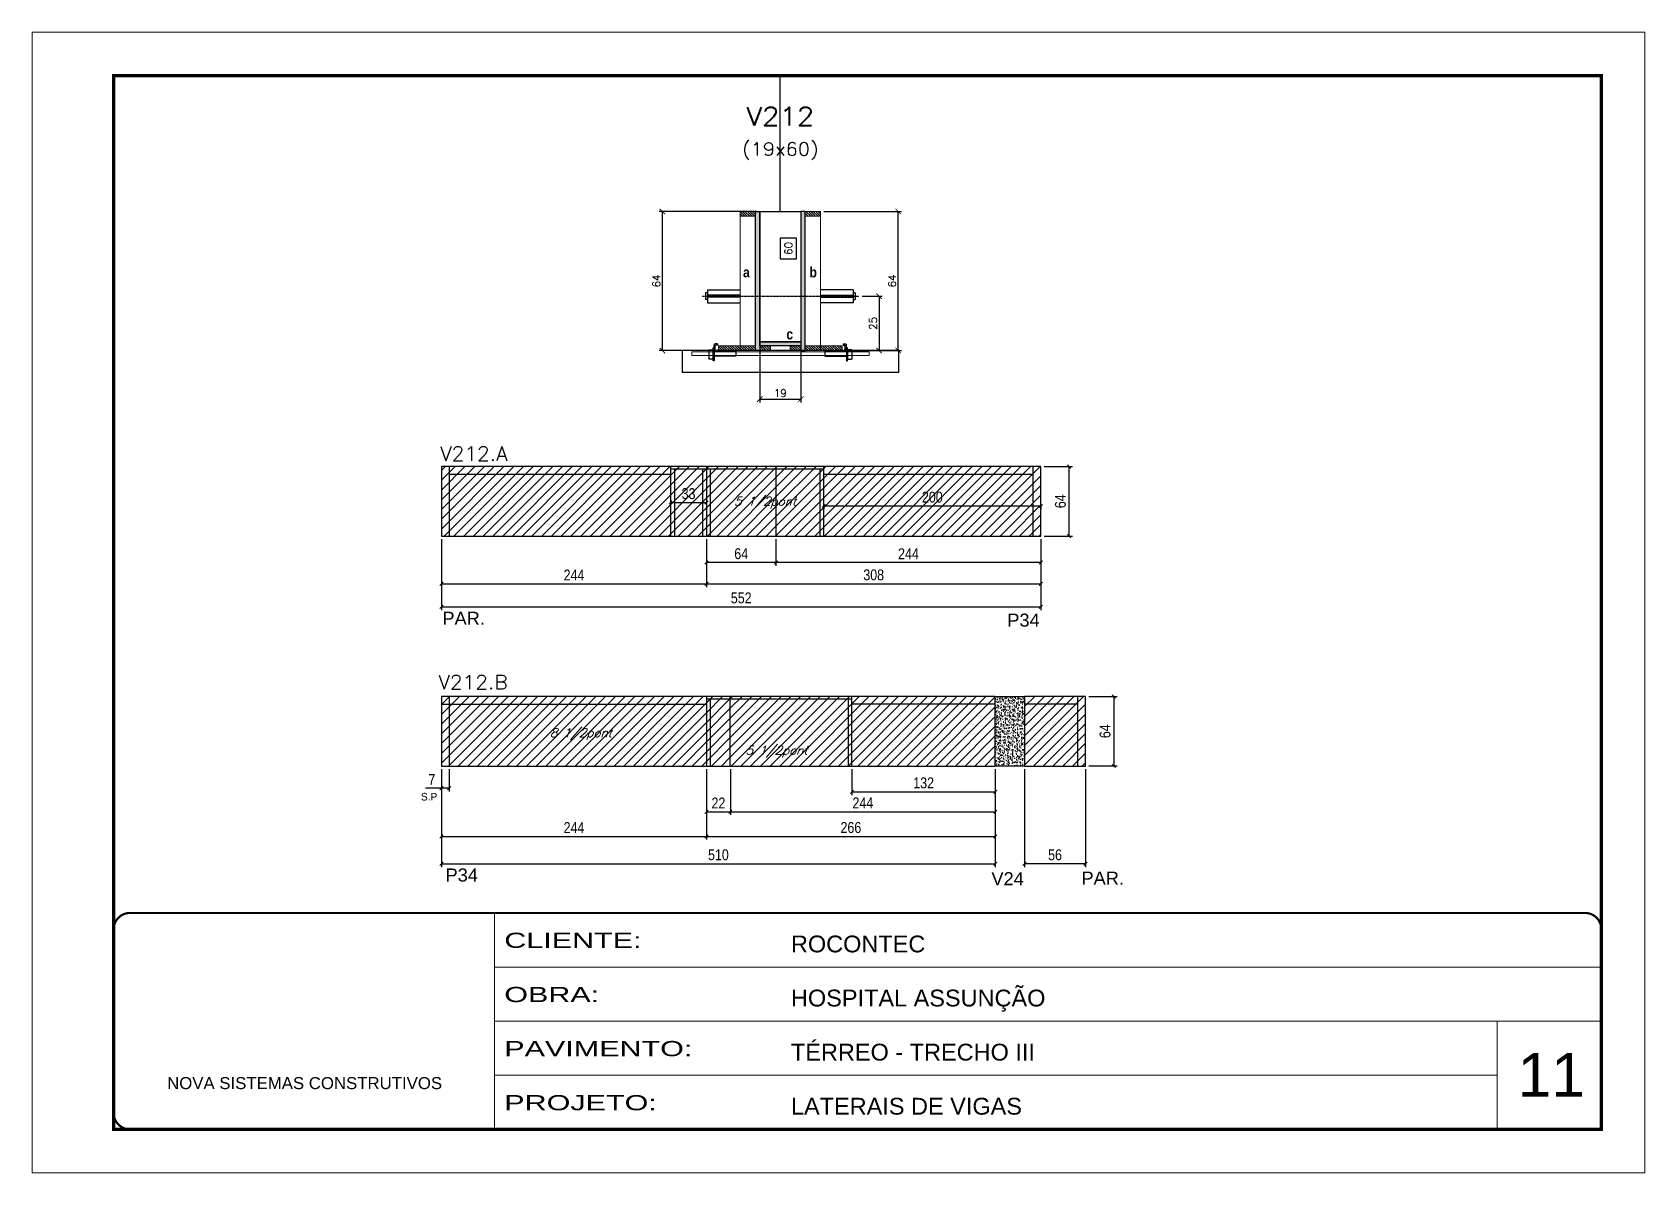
# Model space of a CAD drawing. Extents: x 137137 to 143418, y 10464 to 34486.
# Drawn here: x 140321 to 141806, y 31139 to 32189 of the extents above; entities that cross this region are included whole.
import ezdxf
from ezdxf.enums import TextEntityAlignment as Align

# ---------------------------------------------------------------- set-up
doc = ezdxf.new("R2010")
doc.units = 0
for name, pattern in [('CONTINUO', [0]), ('DASHED', [0.75, 0.5, -0.25]), ('HIDDEN', [0.375, 0.25, -0.125])]:
    doc.linetypes.add(name, pattern=pattern)
for name, color, linetype in [('5', 5, 'Continuous'), ('barrote', 251, 'Continuous'), ('COTA', 241, 'Continuous'), ('Cota Seção (2x)', 4, 'Continuous'), ('detalhes', 4, 'Continuous'), ('Painéis', 200, 'Continuous'), ('presilha', 1, 'Continuous'), ('SARR_2.2x7', 40, 'Continuous'), ('SARR_3.5x7', 81, 'Continuous'), ('TENSOR', 3, 'Continuous'), ('texto', 7, 'Continuous'), ('Texto de Titulo', 7, 'Continuous'), ('Texto Qtd Sarr', 242, 'Continuous')]:
    doc.layers.add(name, color=color, linetype=linetype)
for name, color, linetype, lineweight in [('CARIMBO', 255, 'Continuous', 9), ('CONCRETO', 251, 'Continuous', 25), ('Folhas', 255, 'Continuous', 9), ('Hachura', 251, 'Continuous', 9), ('Madeira', 126, 'Continuous', 18), ('SARRAFO DE PRESSAO', 251, 'DASHED', 9), ('SCO-___-LAJ', 2, 'Continuous', 0), ('Texto Seção', 7, 'Continuous', 15)]:
    doc.layers.add(name, color=color, linetype=linetype, lineweight=lineweight)
doc.styles.add('ARIAL', font='arial.ttf')
doc.styles.add('COTA TECNICA', font='techl___.ttf', dxfattribs={"height": 10})
doc.styles.add('REGUA-120', font='ROMANS.shx', dxfattribs={"height": 15})
doc.styles.add('Romans', font='romans.shx')
doc.styles.add('ROMAS860', font='ROMAS860.SHX')
doc.styles.get("Standard").update_dxf_attribs({"font": 'arial.ttf'})
doc.styles.add('TECNICA', font='techb___.ttf', dxfattribs={"height": 10})
doc.styles.add('Tecnologia', font='')
doc.styles.get('Tecnologia').set_extended_font_data('Forgotten Futurist')
doc.dimstyles.new('Cota Seção (2x)', dxfattribs={"dimtxt": 7, "dimasz": 5, "dimexe": 3, "dimexo": 3, "dimgap": 2, "dimtad": 3, "dimdec": 1, "dimlfac": 0.5, "dimzin": 12, "dimdsep": 46, "dimtxsty": 'Romans', "dimblk": 'ARCHTICK', "dimcen": 0, "dimclrd": 4, "dimclre": 4, "dimclrt": 1, "dimadec": 1, "dimazin": 3, "dimtfac": 1, "dimtdec": 1, "dimtmove": 0, "dimatfit": 3, "dimldrblk": 'OBLIQUE', "dimfxl": 1, "dimtolj": 1, "dimtzin": 12, "dimarcsym": 0})
doc.dimstyles.new('Cota Seção interna', dxfattribs={"dimtxt": 7, "dimasz": 6, "dimexe": 0.18, "dimexo": 2, "dimgap": -4, "dimtad": 3, "dimdec": 1, "dimlfac": 0.5, "dimzin": 12, "dimdsep": 46, "dimtxsty": 'Romans', "dimblk": 'ARCHTICK', "dimcen": 0.09, "dimse1": 1, "dimse2": 1, "dimsd1": 1, "dimsd2": 1, "dimclrd": 180, "dimclre": 5, "dimclrt": 1, "dimadec": 0, "dimazin": 3, "dimtfac": 1, "dimtdec": 1, "dimtofl": 0, "dimtmove": 0, "dimatfit": 3, "dimldrblk": 'ARCHTICK', "dimfxl": 1, "dimtolj": 1, "dimtzin": 0, "dimarcsym": 0})
doc.dimstyles.new('PAINEL', dxfattribs={"dimtxt": 10, "dimasz": 3, "dimexe": 3, "dimexo": 3, "dimgap": 3, "dimtad": 1, "dimdec": 1, "dimzin": 12, "dimdsep": 46, "dimtxsty": 'COTA TECNICA', "dimblk1": 'OBLIQUE', "dimblk2": 'OBLIQUE', "dimsah": 1, "dimcen": 0.9, "dimclrd": 4, "dimclre": 4, "dimclrt": 240, "dimadec": 1, "dimazin": 3, "dimtfac": 1, "dimtdec": 1, "dimtmove": 0, "dimatfit": 3, "dimfxl": 1, "dimtolj": 1, "dimtzin": 12, "dimarcsym": 0})
pattern_1 = [(315, (163947.3353, 23665.9822), (1.12253202, 1.12253202), [])]
pattern_2 = [(315, (163947.3353, 23592.3822), (1.12253202, 1.12253202), [])]

msp = doc.modelspace()

# ---------------------------------------------------------------- texts
at = {"layer": '5', "linetype": 'Continuous'}
for s, p in [('PAR.', (140698.54, 31643.12)), ('P34', (141218.75, 31641.39)), ('P34', (140701.41, 31406.74)), ('V24', (141204.13, 31403.33)), ('PAR.', (141287.04, 31403.86))]:
    msp.add_text(s, height=12, rotation=359.99996, dxfattribs=at).set_placement(p)
at = {"layer": 'CARIMBO', "style": 'ARIAL'}
msp.add_text('11', height=40, dxfattribs=at).set_placement((141688.65, 31208.77))
at = {"layer": 'detalhes', "style": 'TECNICA'}
for s, p in [('b', (141036.65, 31962.95)), ('a', (140975.41, 31962.96)), ('c', (141015.32, 31905.86))]:
    msp.add_text(s, height=9.6, dxfattribs=at).set_placement(p)
at = {"layer": 'texto', "color": 2, "char_height": 8, "attachment_point": 5, "style": 'Romans'}
for s, insert in [('{\\Q19;\\C256;5 1/2pont}', (140995.67, 31755.55)), ('{\\Q19;\\C256;8 1/2pont}', (140826.06, 31542.39)), ('{\\Q19;\\C256;5 1/2pont}', (141006.28, 31526.24))]:
    msp.add_mtext(s, dxfattribs=dict(at, insert=insert))
at = {"layer": 'texto', "color": 4, "insert": (140686.28, 31484.79), "char_height": 7, "attachment_point": 5, "rotation": 359.99915, "style": 'ROMAS860'}
msp.add_mtext('S.P', dxfattribs=at)
at = {"layer": 'Texto Seção', "style": 'REGUA-120', "width": 1.05}
for s, p in [('V212.A', (140696.52, 31794.15)), ('V212.B', (140694.81, 31583.87))]:
    msp.add_text(s, height=13, dxfattribs=at).set_placement(p)

# ---------------------------------------------------------------- blocks, each defined once
blk = doc.blocks.new('_Oblique')
at = {"color": 0, "linetype": 'ByBlock', "lineweight": -2}
blk.add_line((-0.5, -0.5), (0.5, 0.5), dxfattribs=at)
blk = doc.blocks.new('*D269')
at = {"layer": 'COTA', "color": 4, "linetype": 'ByBlock', "lineweight": -2, "transparency": 16777216}
for p, q in [((140697.7, 31721.8), (140697.7, 31677.8)), ((140941.7, 31721.8), (140941.7, 31677.8)), ((140697.7, 31680.8), (140941.7, 31680.8))]:
    blk.add_line(p, q, dxfattribs=at)
at = {"layer": 'Defpoints', "color": 0, "linetype": 'ByBlock', "transparency": 16777216}
for p in [(140697.7, 31724.8), (140941.7, 31724.8), (140941.7, 31680.8)]:
    blk.add_point(p, dxfattribs=at)
at = {"layer": 'COTA', "color": 4, "linetype": 'ByBlock', "lineweight": -2, "transparency": 16777216, "xscale": 3, "yscale": 3, "zscale": 3, "rotation": 180}
blk.add_blockref('_Oblique', (140697.7, 31680.8), dxfattribs=at)
at = {"layer": 'COTA', "color": 4, "linetype": 'ByBlock', "lineweight": -2, "transparency": 16777216, "xscale": 3, "yscale": 3, "zscale": 3}
blk.add_blockref('_Oblique', (140941.7, 31680.8), dxfattribs=at)
at = {"layer": 'COTA', "color": 240, "linetype": 'ByBlock', "transparency": 16777216, "insert": (140819.7, 31688.9), "char_height": 10, "attachment_point": 5, "style": 'COTA TECNICA'}
blk.add_mtext('\\A1;244', dxfattribs=at)
blk = doc.blocks.new('*D270')
at = {"layer": 'COTA', "color": 4, "linetype": 'ByBlock', "lineweight": -2, "transparency": 16777216}
for p, q in [((141005.7, 31721.8), (141005.7, 31697.4)), ((141249.7, 31721.8), (141249.7, 31697.4)), ((141249.7, 31700.4), (141005.7, 31700.4))]:
    blk.add_line(p, q, dxfattribs=at)
at = {"layer": 'Defpoints', "color": 0, "linetype": 'ByBlock', "transparency": 16777216}
for p in [(141005.7, 31724.8), (141249.7, 31724.8), (141005.7, 31700.4)]:
    blk.add_point(p, dxfattribs=at)
at = {"layer": 'COTA', "color": 4, "linetype": 'ByBlock', "lineweight": -2, "transparency": 16777216, "xscale": 3, "yscale": 3, "zscale": 3, "rotation": 180}
blk.add_blockref('_Oblique', (141005.7, 31700.4), dxfattribs=at)
at = {"layer": 'COTA', "color": 4, "linetype": 'ByBlock', "lineweight": -2, "transparency": 16777216, "xscale": 3, "yscale": 3, "zscale": 3}
blk.add_blockref('_Oblique', (141249.7, 31700.4), dxfattribs=at)
at = {"layer": 'COTA', "color": 240, "linetype": 'ByBlock', "transparency": 16777216, "insert": (141127.7, 31708.5), "char_height": 10, "attachment_point": 5, "style": 'COTA TECNICA'}
blk.add_mtext('\\A1;244', dxfattribs=at)
blk = doc.blocks.new('*D271')
at = {"layer": 'COTA', "color": 4, "linetype": 'ByBlock', "lineweight": -2, "transparency": 16777216}
for p, q in [((140941.7, 31721.8), (140941.7, 31697.4)), ((141005.7, 31721.8), (141005.7, 31697.4)), ((141005.7, 31700.4), (140941.7, 31700.4))]:
    blk.add_line(p, q, dxfattribs=at)
at = {"layer": 'Defpoints', "color": 0, "linetype": 'ByBlock', "transparency": 16777216}
for p in [(140941.7, 31724.8), (141005.7, 31724.8), (140941.7, 31700.4)]:
    blk.add_point(p, dxfattribs=at)
at = {"layer": 'COTA', "color": 4, "linetype": 'ByBlock', "lineweight": -2, "transparency": 16777216, "xscale": 3, "yscale": 3, "zscale": 3, "rotation": 180}
blk.add_blockref('_Oblique', (140941.7, 31700.4), dxfattribs=at)
at = {"layer": 'COTA', "color": 4, "linetype": 'ByBlock', "lineweight": -2, "transparency": 16777216, "xscale": 3, "yscale": 3, "zscale": 3}
blk.add_blockref('_Oblique', (141005.7, 31700.4), dxfattribs=at)
at = {"layer": 'COTA', "color": 240, "linetype": 'ByBlock', "transparency": 16777216, "insert": (140973.7, 31708.5), "char_height": 10, "attachment_point": 5, "style": 'COTA TECNICA'}
blk.add_mtext('\\A1;64', dxfattribs=at)
blk = doc.blocks.new('*D272')
at = {"layer": 'COTA', "color": 4, "linetype": 'ByBlock', "lineweight": -2, "transparency": 16777216}
for p, q in [((141234.7, 31510.1), (141234.7, 31420.1)), ((141290.7, 31510.1), (141290.7, 31420.1)), ((141290.7, 31423.1), (141234.7, 31423.1))]:
    blk.add_line(p, q, dxfattribs=at)
at = {"layer": 'Defpoints', "color": 0, "linetype": 'ByBlock', "transparency": 16777216}
for p in [(141234.7, 31513.1), (141290.7, 31513.1), (141234.7, 31423.1)]:
    blk.add_point(p, dxfattribs=at)
at = {"layer": 'COTA', "color": 4, "linetype": 'ByBlock', "lineweight": -2, "transparency": 16777216, "xscale": 3, "yscale": 3, "zscale": 3, "rotation": 180}
blk.add_blockref('_Oblique', (141234.7, 31423.1), dxfattribs=at)
at = {"layer": 'COTA', "color": 4, "linetype": 'ByBlock', "lineweight": -2, "transparency": 16777216, "xscale": 3, "yscale": 3, "zscale": 3}
blk.add_blockref('_Oblique', (141290.7, 31423.1), dxfattribs=at)
at = {"layer": 'COTA', "color": 240, "linetype": 'ByBlock', "transparency": 16777216, "insert": (141262.7, 31431.3), "char_height": 10, "attachment_point": 5, "style": 'COTA TECNICA'}
blk.add_mtext('\\A1;56', dxfattribs=at)
blk = doc.blocks.new('*D82')
at = {"layer": 'COTA', "color": 4, "linetype": 'ByBlock', "lineweight": -2, "transparency": 16777216}
for p, q in [((140697.7, 31510.1), (140697.7, 31445.3)), ((140941.7, 31510.1), (140941.7, 31445.3)), ((140697.7, 31448.3), (140941.7, 31448.3))]:
    blk.add_line(p, q, dxfattribs=at)
at = {"layer": 'Defpoints', "color": 0, "linetype": 'ByBlock', "transparency": 16777216}
for p in [(140697.7, 31513.1), (140941.7, 31513.1), (140941.7, 31448.3)]:
    blk.add_point(p, dxfattribs=at)
at = {"layer": 'COTA', "color": 4, "linetype": 'ByBlock', "lineweight": -2, "transparency": 16777216, "xscale": 3, "yscale": 3, "zscale": 3, "rotation": 180}
blk.add_blockref('_Oblique', (140697.7, 31448.3), dxfattribs=at)
at = {"layer": 'COTA', "color": 4, "linetype": 'ByBlock', "lineweight": -2, "transparency": 16777216, "xscale": 3, "yscale": 3, "zscale": 3}
blk.add_blockref('_Oblique', (140941.7, 31448.3), dxfattribs=at)
at = {"layer": 'COTA', "color": 240, "linetype": 'ByBlock', "transparency": 16777216, "insert": (140819.7, 31456.4), "char_height": 10, "attachment_point": 5, "style": 'COTA TECNICA'}
blk.add_mtext('\\A1;244', dxfattribs=at)
blk = doc.blocks.new('*D273')
at = {"layer": 'COTA', "color": 4, "linetype": 'ByBlock', "lineweight": -2, "transparency": 16777216}
for p, q in [((140941.7, 31510.1), (140941.7, 31445.3)), ((141207.7, 31510.1), (141207.7, 31445.3)), ((140941.7, 31448.3), (141207.7, 31448.3))]:
    blk.add_line(p, q, dxfattribs=at)
at = {"layer": 'Defpoints', "color": 0, "linetype": 'ByBlock', "transparency": 16777216}
for p in [(140941.7, 31513.1), (141207.7, 31513.1), (141207.7, 31448.3)]:
    blk.add_point(p, dxfattribs=at)
at = {"layer": 'COTA', "color": 4, "linetype": 'ByBlock', "lineweight": -2, "transparency": 16777216, "xscale": 3, "yscale": 3, "zscale": 3, "rotation": 180}
blk.add_blockref('_Oblique', (140941.7, 31448.3), dxfattribs=at)
at = {"layer": 'COTA', "color": 4, "linetype": 'ByBlock', "lineweight": -2, "transparency": 16777216, "xscale": 3, "yscale": 3, "zscale": 3}
blk.add_blockref('_Oblique', (141207.7, 31448.3), dxfattribs=at)
at = {"layer": 'COTA', "color": 240, "linetype": 'ByBlock', "transparency": 16777216, "insert": (141074.7, 31456.4), "char_height": 10, "attachment_point": 5, "style": 'COTA TECNICA'}
blk.add_mtext('\\A1;266', dxfattribs=at)
blk = doc.blocks.new('*D274')
at = {"layer": 'COTA', "color": 4, "linetype": 'ByBlock', "lineweight": -2, "transparency": 16777216}
for p, q in [((141293.7, 31577.1), (141319.9, 31577.1)), ((141316.9, 31577.1), (141316.9, 31513.1)), ((141293.7, 31513.1), (141319.9, 31513.1))]:
    blk.add_line(p, q, dxfattribs=at)
at = {"layer": 'Defpoints', "color": 0, "linetype": 'ByBlock', "transparency": 16777216}
for p in [(141290.7, 31577.1), (141290.7, 31513.1), (141316.9, 31513.1)]:
    blk.add_point(p, dxfattribs=at)
at = {"layer": 'COTA', "color": 4, "linetype": 'ByBlock', "lineweight": -2, "transparency": 16777216, "xscale": 3, "yscale": 3, "zscale": 3}
for p, rotation in [((141316.9, 31577.1), 90), ((141316.9, 31513.1), 270)]:
    blk.add_blockref('_Oblique', p, dxfattribs=dict(at, rotation=rotation))
at = {"layer": 'COTA', "color": 240, "linetype": 'ByBlock', "transparency": 16777216, "insert": (141308.8, 31545.1), "char_height": 10, "attachment_point": 5, "rotation": 90, "style": 'COTA TECNICA'}
blk.add_mtext('\\A1;64', dxfattribs=at)
blk = doc.blocks.new('_ArchTick')
at = {"color": 0, "linetype": 'ByBlock', "const_width": 0.15}
blk.add_lwpolyline([(-0.5, -0.5), (0.5, 0.5)], dxfattribs=at)
blk = doc.blocks.new('*D83')
at = {"layer": 'COTA', "color": 4, "lineweight": -2, "transparency": 16777216}
for p, q in [((140987.7, 32023.6), (140898.1, 32023.6)), ((140901.1, 31895.6), (140901.1, 32023.6)), ((140949.7, 31895.6), (140898.1, 31895.6))]:
    blk.add_line(p, q, dxfattribs=at)
at = {"layer": 'Defpoints', "color": 0, "transparency": 16777216}
for p in [(140901.1, 32023.6), (140990.7, 32023.6), (140952.7, 31895.6)]:
    blk.add_point(p, dxfattribs=at)
at = {"layer": 'COTA', "color": 4, "lineweight": -2, "transparency": 16777216, "xscale": 5, "yscale": 5, "zscale": 5}
for p, rotation in [((140901.1, 32023.6), 90), ((140901.1, 31895.6), 270)]:
    blk.add_blockref('_ArchTick', p, dxfattribs=dict(at, rotation=rotation))
at = {"layer": 'COTA', "color": 1, "transparency": 16777216, "insert": (140895.6, 31959.6), "char_height": 7, "attachment_point": 5, "rotation": 90, "style": 'Romans'}
blk.add_mtext('\\A1;64', dxfattribs=at)
blk = doc.blocks.new('*D84')
at = {"layer": 'COTA', "color": 4, "lineweight": -2, "transparency": 16777216}
for p, q in [((141049.7, 32023.6), (141121.2, 32023.6)), ((141118.2, 31895.6), (141118.2, 32023.6)), ((141069.7, 31895.6), (141121.2, 31895.6))]:
    blk.add_line(p, q, dxfattribs=at)
at = {"layer": 'Defpoints', "color": 0, "transparency": 16777216}
for p in [(141046.7, 32023.6), (141118.2, 32023.6), (141066.7, 31895.6)]:
    blk.add_point(p, dxfattribs=at)
at = {"layer": 'COTA', "color": 4, "lineweight": -2, "transparency": 16777216, "xscale": 5, "yscale": 5, "zscale": 5}
for p, rotation in [((141118.2, 32023.6), 90), ((141118.2, 31895.6), 270)]:
    blk.add_blockref('_ArchTick', p, dxfattribs=dict(at, rotation=rotation))
at = {"layer": 'COTA', "color": 1, "transparency": 16777216, "insert": (141112.7, 31959.6), "char_height": 7, "attachment_point": 5, "rotation": 90, "style": 'Romans'}
blk.add_mtext('\\A1;64', dxfattribs=at)
blk = doc.blocks.new('*D85')
at = {"layer": 'Cota Seção (2x)', "color": 180, "lineweight": -2, "transparency": 16777216}
for p, q in [((141024.7, 31999.1), (141009.7, 31999.1)), ((141009.7, 31999.1), (141009.7, 31980.1)), ((141024.7, 31980.1), (141024.7, 31999.1)), ((141009.7, 31980.1), (141024.7, 31980.1))]:
    blk.add_line(p, q, dxfattribs=at)
at = {"layer": 'Defpoints', "color": 0, "transparency": 16777216}
for p in [(141028.7, 32023.6), (141028.7, 32023.6), (141028.7, 31903.6)]:
    blk.add_point(p, dxfattribs=at)
at = {"layer": 'Cota Seção (2x)', "color": 1, "transparency": 16777216, "insert": (141017.2, 31989.6), "char_height": 7, "attachment_point": 5, "rotation": 90, "style": 'Romans'}
blk.add_mtext('\\A1;60', dxfattribs=at)
blk = doc.blocks.new('titulo1')
at = {"layer": 'Defpoints', "color": 252, "linetype": 'HIDDEN', "ltscale": 2}
blk.add_line((0, 0), (0, 125), dxfattribs=at)
at = {"layer": 'Defpoints', "style": 'Romans', "oblique": 15}
blk.add_attdef('FOLHA', text='', height=10, dxfattribs=at).set_placement((0, 15.6), align=Align.MIDDLE_CENTER)
at = {"layer": 'Texto Qtd Sarr', "color": 3, "style": 'Romans', "oblique": 15}
for tag, height, p in [('TITULO', 17, (0, 71.4)), ('SEÇÃO', 12, (0, 41.5))]:
    blk.add_attdef(tag, text='', height=height, dxfattribs=at).set_placement(p, align=Align.MIDDLE_CENTER)
blk = doc.blocks.new('PRESILHA METÁLICA 1')
at = {"layer": 'presilha'}
for p, q in [((0, 13), (6, 13)), ((0, 13), (0, 0)), ((6, 0), (0, 0)), ((6, 15.5), (7.5, 15.5)), ((6, -2.5), (6, 15.5)), ((6, 13), (6, 0)), ((7.5, 10.6), (7.5, 19.9)), ((7.5, 15.5), (7.5, -2.5)), ((37.5, 4.1), (7.5, 4.1)), ((12, 21), (8.6, 21)), ((9, 11.6), (9, 18.9)), ((12, 19.5), (9.6, 19.5)), ((37.5, 11), (9.6, 11)), ((12, 21), (12, 19.5)), ((37.5, 11), (37.5, 4.1)), ((7.5, -2.5), (6, -2.5))]:
    blk.add_line(p, q, dxfattribs=at)
for centre, radius, start, end in [((8.6, 19.9), 1.14, 90, 180), ((9.6, 18.9), 0.57, 90, 180), ((9.6, 11.6), 0.57, 180, 270)]:
    blk.add_arc(centre, radius, start, end, dxfattribs=at)
blk = doc.blocks.new('*D86')
at = {"layer": 'COTA', "color": 4, "lineweight": -2, "transparency": 16777216}
for p, q in [((140990.7, 31897), (140990.7, 31847.9)), ((141028.7, 31897), (141028.7, 31847.9)), ((140990.7, 31850.9), (141028.7, 31850.9))]:
    blk.add_line(p, q, dxfattribs=at)
at = {"layer": 'Defpoints', "color": 0, "transparency": 16777216}
for p in [(140990.7, 31900), (141028.7, 31900), (141028.7, 31850.9)]:
    blk.add_point(p, dxfattribs=at)
at = {"layer": 'COTA', "color": 4, "lineweight": -2, "transparency": 16777216, "xscale": 5, "yscale": 5, "zscale": 5, "rotation": 180}
blk.add_blockref('_ArchTick', (140990.7, 31850.9), dxfattribs=at)
at = {"layer": 'COTA', "color": 4, "lineweight": -2, "transparency": 16777216, "xscale": 5, "yscale": 5, "zscale": 5}
blk.add_blockref('_ArchTick', (141028.7, 31850.9), dxfattribs=at)
at = {"layer": 'COTA', "color": 1, "transparency": 16777216, "insert": (141009.7, 31856.4), "char_height": 7, "attachment_point": 5, "style": 'Romans'}
blk.add_mtext('\\A1;19', dxfattribs=at)
blk = doc.blocks.new('9999999999')
at = {"color": 30, "linetype": 'CONTINUO'}
for p, q in [((98564.6, 34230.2), (98564.6, 34429.4)), ((98564.6, 34379.6), (99584, 34379.6)), ((98564.6, 34329.8), (99488, 34329.8)), ((99584, 34329.8), (99488, 34329.8)), ((99488, 34329.8), (99488, 34230.2)), ((98564.6, 34280), (99488, 34280))]:
    blk.add_line(p, q, dxfattribs=at)
at = {"color": 30, "linetype": 'CONTINUO', "const_width": 2}
blk.add_lwpolyline([(99584, 34230.2), (99584, 34414.4, 0.414214), (99569, 34429.4), (98229, 34429.4, 0.414214), (98214, 34414.4), (98214, 34245.2, 0.414214), (98229, 34230.2), (99584, 34230.2)], format="xyb", dxfattribs=at)
at = {"layer": 'Folhas'}
blk.add_lwpolyline([(98139, 34190.2), (99624, 34190.2), (99624, 35240.2), (98139, 35240.2)], close=True, dxfattribs=at)
at = {"layer": 'Folhas', "color": 30, "const_width": 3}
blk.add_lwpolyline([(98214, 34230.2), (99584, 34230.2), (99584, 35200.2), (98214, 35200.2)], close=True, dxfattribs=at)
at = {"color": 7, "linetype": 'Continuous', "ltscale": 5, "style": 'ARIAL'}
for s, height, p in [('ROCONTEC', 15.48, (98837.7, 34393.1)), ('HOSPITAL ASSUNÇÃO', 15.483, (98837.7, 34343.3)), ('TÉRREO - TRECHO III', 15.483, (98837.7, 34293.5)), ('NOVA SISTEMAS CONSTRUTIVOS', 11.059, (98263.2, 34267.2)), ('LATERAIS DE VIGAS', 15.483, (98837.7, 34243.7))]:
    blk.add_text(s, height=height, dxfattribs=at).set_placement(p)
at = {"layer": 'Folhas', "color": 7, "style": 'Tecnologia', "width": 1.5}
for s, p in [('CLIENTE:', (98573.7, 34397.2)), ('OBRA:', (98573.7, 34347.3)), ('PAVIMENTO:', (98573.7, 34297.5)), ('PROJETO:', (98573.7, 34247.7))]:
    blk.add_text(s, height=14, dxfattribs=at).set_placement(p)
blk = doc.blocks.new('*D124')
at = {"layer": 'COTA', "color": 4, "linetype": 'ByBlock', "lineweight": -2, "transparency": 16777216}
for p, q in [((140697.7, 31510.1), (140697.7, 31489.6)), ((140704.7, 31510.1), (140704.7, 31489.6)), ((140697.7, 31492.6), (140682.9, 31492.6)), ((140704.7, 31492.6), (140697.7, 31492.6))]:
    blk.add_line(p, q, dxfattribs=at)
at = {"layer": 'Defpoints', "color": 0, "linetype": 'ByBlock', "transparency": 16777216}
for p in [(140697.7, 31513.1), (140704.7, 31513.1), (140697.7, 31492.6)]:
    blk.add_point(p, dxfattribs=at)
at = {"layer": 'COTA', "color": 4, "linetype": 'ByBlock', "lineweight": -2, "transparency": 16777216, "xscale": 3, "yscale": 3, "zscale": 3, "rotation": 180}
blk.add_blockref('_Oblique', (140697.7, 31492.6), dxfattribs=at)
at = {"layer": 'COTA', "color": 4, "linetype": 'ByBlock', "lineweight": -2, "transparency": 16777216, "xscale": 3, "yscale": 3, "zscale": 3}
blk.add_blockref('_Oblique', (140704.7, 31492.6), dxfattribs=at)
at = {"layer": 'COTA', "color": 240, "linetype": 'ByBlock', "transparency": 16777216, "insert": (140688.8, 31500.7), "char_height": 10, "attachment_point": 5, "style": 'COTA TECNICA'}
blk.add_mtext('\\A1;7', dxfattribs=at)
blk = doc.blocks.new('*D125')
at = {"layer": 'COTA', "color": 4, "linetype": 'ByBlock', "lineweight": -2, "transparency": 16777216}
for p, q in [((141075.7, 31510.1), (141075.7, 31486.3)), ((141207.7, 31510.1), (141207.7, 31486.3)), ((141075.7, 31489.3), (141207.7, 31489.3))]:
    blk.add_line(p, q, dxfattribs=at)
at = {"layer": 'Defpoints', "color": 0, "linetype": 'ByBlock', "transparency": 16777216}
for p in [(141075.7, 31513.1), (141207.7, 31513.1), (141207.7, 31489.3)]:
    blk.add_point(p, dxfattribs=at)
at = {"layer": 'COTA', "color": 4, "linetype": 'ByBlock', "lineweight": -2, "transparency": 16777216, "xscale": 3, "yscale": 3, "zscale": 3, "rotation": 180}
blk.add_blockref('_Oblique', (141075.7, 31489.3), dxfattribs=at)
at = {"layer": 'COTA', "color": 4, "linetype": 'ByBlock', "lineweight": -2, "transparency": 16777216, "xscale": 3, "yscale": 3, "zscale": 3}
blk.add_blockref('_Oblique', (141207.7, 31489.3), dxfattribs=at)
at = {"layer": 'COTA', "color": 240, "linetype": 'ByBlock', "transparency": 16777216, "insert": (141141.7, 31497.5), "char_height": 10, "attachment_point": 5, "style": 'COTA TECNICA'}
blk.add_mtext('\\A1;132', dxfattribs=at)
blk = doc.blocks.new('*D126')
at = {"layer": 'COTA', "color": 4, "linetype": 'ByBlock', "lineweight": -2, "transparency": 16777216}
for p, q in [((140941.7, 31510.1), (140941.7, 31468)), ((140963.7, 31510.1), (140963.7, 31468)), ((140941.7, 31471), (140963.7, 31471))]:
    blk.add_line(p, q, dxfattribs=at)
at = {"layer": 'Defpoints', "color": 0, "linetype": 'ByBlock', "transparency": 16777216}
for p in [(140941.7, 31513.1), (140963.7, 31513.1), (140963.7, 31471)]:
    blk.add_point(p, dxfattribs=at)
at = {"layer": 'COTA', "color": 4, "linetype": 'ByBlock', "lineweight": -2, "transparency": 16777216, "xscale": 3, "yscale": 3, "zscale": 3, "rotation": 180}
blk.add_blockref('_Oblique', (140941.7, 31471), dxfattribs=at)
at = {"layer": 'COTA', "color": 4, "linetype": 'ByBlock', "lineweight": -2, "transparency": 16777216, "xscale": 3, "yscale": 3, "zscale": 3}
blk.add_blockref('_Oblique', (140963.7, 31471), dxfattribs=at)
at = {"layer": 'COTA', "color": 240, "linetype": 'ByBlock', "transparency": 16777216, "insert": (140952.7, 31479), "char_height": 10, "attachment_point": 5, "style": 'COTA TECNICA'}
blk.add_mtext('\\A1;22', dxfattribs=at)
blk = doc.blocks.new('*D127')
at = {"layer": 'COTA', "color": 4, "linetype": 'ByBlock', "lineweight": -2, "transparency": 16777216}
for p, q in [((140963.7, 31510.1), (140963.7, 31468)), ((141207.7, 31510.1), (141207.7, 31468)), ((140963.7, 31471), (141207.7, 31471))]:
    blk.add_line(p, q, dxfattribs=at)
at = {"layer": 'Defpoints', "color": 0, "linetype": 'ByBlock', "transparency": 16777216}
for p in [(140963.7, 31513.1), (141207.7, 31513.1), (141207.7, 31471)]:
    blk.add_point(p, dxfattribs=at)
at = {"layer": 'COTA', "color": 4, "linetype": 'ByBlock', "lineweight": -2, "transparency": 16777216, "xscale": 3, "yscale": 3, "zscale": 3, "rotation": 180}
blk.add_blockref('_Oblique', (140963.7, 31471), dxfattribs=at)
at = {"layer": 'COTA', "color": 4, "linetype": 'ByBlock', "lineweight": -2, "transparency": 16777216, "xscale": 3, "yscale": 3, "zscale": 3}
blk.add_blockref('_Oblique', (141207.7, 31471), dxfattribs=at)
at = {"layer": 'COTA', "color": 240, "linetype": 'ByBlock', "transparency": 16777216, "insert": (141085.7, 31479.1), "char_height": 10, "attachment_point": 5, "style": 'COTA TECNICA'}
blk.add_mtext('\\A1;244', dxfattribs=at)
blk = doc.blocks.new('*D284')
at = {"layer": 'COTA', "color": 4, "lineweight": -2, "transparency": 16777216}
for p, q in [((140941.7, 31721.8), (140941.7, 31677.8)), ((141249.7, 31721.8), (141249.7, 31677.8)), ((140941.7, 31680.8), (141249.7, 31680.8))]:
    blk.add_line(p, q, dxfattribs=at)
at = {"layer": 'Defpoints', "color": 0, "transparency": 16777216}
for p in [(140941.7, 31724.8), (141249.7, 31724.8), (141249.7, 31680.8)]:
    blk.add_point(p, dxfattribs=at)
at = {"layer": 'COTA', "color": 4, "lineweight": -2, "transparency": 16777216, "xscale": 3, "yscale": 3, "zscale": 3, "rotation": 180}
blk.add_blockref('_Oblique', (140941.7, 31680.8), dxfattribs=at)
at = {"layer": 'COTA', "color": 4, "lineweight": -2, "transparency": 16777216, "xscale": 3, "yscale": 3, "zscale": 3}
blk.add_blockref('_Oblique', (141249.7, 31680.8), dxfattribs=at)
at = {"layer": 'COTA', "color": 240, "transparency": 16777216, "insert": (141095.7, 31689), "char_height": 10, "attachment_point": 5, "style": 'COTA TECNICA'}
blk.add_mtext('\\A1;308', dxfattribs=at)
blk = doc.blocks.new('*D285')
at = {"layer": 'COTA', "color": 4, "lineweight": -2, "transparency": 16777216}
for p, q in [((141049.7, 31753.8), (141049.7, 31749.5)), ((141049.7, 31752.5), (141249.7, 31752.5)), ((141249.7, 31753.8), (141249.7, 31749.5))]:
    blk.add_line(p, q, dxfattribs=at)
at = {"layer": 'Defpoints', "color": 0, "transparency": 16777216}
for p in [(141049.7, 31756.8), (141249.7, 31756.8), (141249.7, 31752.5)]:
    blk.add_point(p, dxfattribs=at)
at = {"layer": 'COTA', "color": 4, "lineweight": -2, "transparency": 16777216, "xscale": 3, "yscale": 3, "zscale": 3, "rotation": 180}
blk.add_blockref('_Oblique', (141049.7, 31752.5), dxfattribs=at)
at = {"layer": 'COTA', "color": 4, "lineweight": -2, "transparency": 16777216, "xscale": 3, "yscale": 3, "zscale": 3}
blk.add_blockref('_Oblique', (141249.7, 31752.5), dxfattribs=at)
at = {"layer": 'COTA', "color": 240, "transparency": 16777216, "insert": (141149.7, 31760.6), "char_height": 10, "attachment_point": 5, "style": 'COTA TECNICA'}
blk.add_mtext('\\A1;200', dxfattribs=at)
blk = doc.blocks.new('*D286')
at = {"layer": 'COTA', "color": 4, "lineweight": -2, "transparency": 16777216}
blk.add_line((140908.7, 31755.6), (140941.7, 31755.6), dxfattribs=at)
at = {"layer": 'Defpoints', "color": 0, "transparency": 16777216}
for p in [(140908.7, 31755.6), (140941.7, 31755.6), (140941.7, 31755.6)]:
    blk.add_point(p, dxfattribs=at)
at = {"layer": 'COTA', "color": 4, "lineweight": -2, "transparency": 16777216, "xscale": 3, "yscale": 3, "zscale": 3, "rotation": 180}
blk.add_blockref('_Oblique', (140908.7, 31755.6), dxfattribs=at)
at = {"layer": 'COTA', "color": 4, "lineweight": -2, "transparency": 16777216, "xscale": 3, "yscale": 3, "zscale": 3}
blk.add_blockref('_Oblique', (140941.7, 31755.6), dxfattribs=at)
at = {"layer": 'COTA', "color": 240, "transparency": 16777216, "insert": (140925.2, 31763.8), "char_height": 10, "attachment_point": 5, "style": 'COTA TECNICA'}
blk.add_mtext('\\A1;33', dxfattribs=at)
blk = doc.blocks.new('*D290')
at = {"layer": 'COTA', "color": 4, "lineweight": -2, "transparency": 16777216}
for p, q in [((141252.7, 31788.8), (141278.8, 31788.8)), ((141275.8, 31724.8), (141275.8, 31788.8)), ((141252.7, 31724.8), (141278.8, 31724.8))]:
    blk.add_line(p, q, dxfattribs=at)
at = {"layer": 'Defpoints', "color": 0, "transparency": 16777216}
for p in [(141249.7, 31788.8), (141275.8, 31788.8), (141249.7, 31724.8)]:
    blk.add_point(p, dxfattribs=at)
at = {"layer": 'COTA', "color": 4, "lineweight": -2, "transparency": 16777216, "xscale": 3, "yscale": 3, "zscale": 3}
for p, rotation in [((141275.8, 31788.8), 90), ((141275.8, 31724.8), 270)]:
    blk.add_blockref('_Oblique', p, dxfattribs=dict(at, rotation=rotation))
at = {"layer": 'COTA', "color": 240, "transparency": 16777216, "insert": (141267.7, 31756.8), "char_height": 10, "attachment_point": 5, "rotation": 90, "style": 'COTA TECNICA'}
blk.add_mtext('\\A1;64', dxfattribs=at)
blk = doc.blocks.new('*D292')
at = {"layer": 'COTA', "color": 4, "lineweight": -2, "transparency": 16777216}
for p, q in [((141085, 31945.6), (141103.6, 31945.6)), ((141100.6, 31945.6), (141100.6, 31895.6)), ((141085, 31895.6), (141103.6, 31895.6))]:
    blk.add_line(p, q, dxfattribs=at)
at = {"layer": 'Defpoints', "color": 0, "transparency": 16777216}
for p in [(141082, 31945.6), (141082, 31895.6), (141100.6, 31895.6)]:
    blk.add_point(p, dxfattribs=at)
at = {"layer": 'COTA', "color": 4, "lineweight": -2, "transparency": 16777216, "xscale": 5, "yscale": 5, "zscale": 5}
for p, rotation in [((141100.6, 31945.6), 90), ((141100.6, 31895.6), 270)]:
    blk.add_blockref('_ArchTick', p, dxfattribs=dict(at, rotation=rotation))
at = {"layer": 'COTA', "color": 1, "transparency": 16777216, "insert": (141095.1, 31920.6), "char_height": 7, "attachment_point": 5, "rotation": 90, "style": 'Romans'}
blk.add_mtext('\\A1;25', dxfattribs=at)
blk = doc.blocks.new('*D6295')
at = {"layer": 'Defpoints', "color": 0, "ltscale": 25, "transparency": 16777216}
for p in [(140697.7, 31724.8), (141249.7, 31724.8), (141249.7, 31659.7)]:
    blk.add_point(p, dxfattribs=at)
at = {"layer": 'Painéis', "color": 4, "lineweight": -2, "ltscale": 25, "transparency": 16777216}
for p, q in [((140697.7, 31721.8), (140697.7, 31656.7)), ((141249.7, 31721.8), (141249.7, 31656.7)), ((140697.7, 31659.7), (141249.7, 31659.7))]:
    blk.add_line(p, q, dxfattribs=at)
at = {"layer": 'Painéis', "color": 4, "lineweight": -2, "ltscale": 25, "transparency": 16777216, "xscale": 3, "yscale": 3, "zscale": 3, "rotation": 180}
blk.add_blockref('_Oblique', (140697.7, 31659.7), dxfattribs=at)
at = {"layer": 'Painéis', "color": 4, "lineweight": -2, "ltscale": 25, "transparency": 16777216, "xscale": 3, "yscale": 3, "zscale": 3}
blk.add_blockref('_Oblique', (141249.7, 31659.7), dxfattribs=at)
at = {"layer": 'Painéis', "color": 240, "ltscale": 25, "transparency": 16777216, "insert": (140973.7, 31667.8), "char_height": 10, "attachment_point": 5, "style": 'COTA TECNICA'}
blk.add_mtext('\\A1;552', dxfattribs=at)
blk = doc.blocks.new('*D6296')
at = {"layer": 'Defpoints', "color": 0, "ltscale": 25, "transparency": 16777216}
for p in [(140697.7, 31513.1), (141207.7, 31513.1), (141207.7, 31423.1)]:
    blk.add_point(p, dxfattribs=at)
at = {"layer": 'Painéis', "color": 4, "lineweight": -2, "ltscale": 25, "transparency": 16777216}
for p, q in [((140697.7, 31510.1), (140697.7, 31420.1)), ((141207.7, 31510.1), (141207.7, 31420.1)), ((140697.7, 31423.1), (141207.7, 31423.1))]:
    blk.add_line(p, q, dxfattribs=at)
at = {"layer": 'Painéis', "color": 4, "lineweight": -2, "ltscale": 25, "transparency": 16777216, "xscale": 3, "yscale": 3, "zscale": 3, "rotation": 180}
blk.add_blockref('_Oblique', (140697.7, 31423.1), dxfattribs=at)
at = {"layer": 'Painéis', "color": 4, "lineweight": -2, "ltscale": 25, "transparency": 16777216, "xscale": 3, "yscale": 3, "zscale": 3}
blk.add_blockref('_Oblique', (141207.7, 31423.1), dxfattribs=at)
at = {"layer": 'Painéis', "color": 240, "ltscale": 25, "transparency": 16777216, "insert": (140952.7, 31431.3), "char_height": 10, "attachment_point": 5, "style": 'COTA TECNICA'}
blk.add_mtext('\\A1;510', dxfattribs=at)

# ---------------------------------------------------------------- dimensions: what is measured, and where the dimension line sits
at = {"layer": 'COTA'}
for base, p1, p2, dimstyle, picture, middle in [((140901.07, 32023.63), (140952.72, 31895.63), (140990.72, 32023.63), 'Cota Seção (2x)', '*D83', (140895.57, 31959.63)), ((141118.19, 32023.63), (141066.72, 31895.63), (141046.71, 32023.63), 'Cota Seção (2x)', '*D84', (141112.69, 31959.63)), ((141100.57, 31895.63), (141082.02, 31945.6), (141082.02, 31895.63), 'Cota Seção (2x)', '*D292', (141095.07, 31920.61)), ((141275.79, 31788.79), (141249.67, 31724.79), (141249.67, 31788.79), 'PAINEL', '*D290', (141267.69, 31756.79))]:
    dim = msp.add_linear_dim(base=base, p1=p1, p2=p2, angle=90, dimstyle=dimstyle, dxfattribs=at)
    dim.commit()
    dim.dimension.update_dxf_attribs({"geometry": picture, "text_midpoint": middle})
for base, p1, p2, dimstyle, picture, middle in [((141028.71, 31850.9), (140990.72, 31900.03), (141028.71, 31900.03), 'Cota Seção (2x)', '*D86', (141009.71, 31856.4)), ((140941.67, 31755.55), (140908.67, 31755.55), (140941.67, 31755.55), 'PAINEL', '*D286', (140925.17, 31763.77)), ((141249.67, 31752.46), (141049.67, 31756.79), (141249.67, 31756.79), 'PAINEL', '*D285', (141149.67, 31760.56)), ((141249.67, 31680.78), (140941.67, 31724.79), (141249.67, 31724.79), 'PAINEL', '*D284', (141095.67, 31689.03))]:
    dim = msp.add_linear_dim(base=base, p1=p1, p2=p2, dimstyle=dimstyle, dxfattribs=at)
    dim.commit()
    dim.dimension.update_dxf_attribs({"geometry": picture, "text_midpoint": middle})
at = {"layer": 'COTA', "linetype": 'ByBlock'}
for base, p1, p2, picture, middle in [((140941.67, 31680.78), (140697.67, 31724.79), (140941.67, 31724.79), '*D269', (140819.67, 31688.86)), ((140941.67, 31700.39), (141005.67, 31724.79), (140941.67, 31724.79), '*D271', (140973.67, 31708.49)), ((141005.67, 31700.39), (141249.67, 31724.79), (141005.67, 31724.79), '*D270', (141127.67, 31708.46)), ((140697.67, 31492.6), (140704.67, 31513.07), (140697.67, 31513.07), '*D124', (140688.81, 31500.68)), ((141207.67, 31470.98), (140963.67, 31513.07), (141207.67, 31513.07), '*D127', (141085.67, 31479.05))]:
    dim = msp.add_linear_dim(base=base, p1=p1, p2=p2, dimstyle='PAINEL', dxfattribs=at)
    dim.commit()
    dim.dimension.update_dxf_attribs({"geometry": picture, "text_midpoint": middle})
for base, p1, p2, angle, picture, middle in [((141316.87, 31513.07), (141290.67, 31577.07), (141290.67, 31513.07), 90, '*D274', (141308.77, 31545.07)), ((140941.67, 31448.32), (140697.67, 31513.07), (140941.67, 31513.07), 180, '*D82', (140819.67, 31456.39)), ((141207.67, 31448.32), (140941.67, 31513.07), (141207.67, 31513.06), 180, '*D273', (141074.67, 31456.42)), ((141234.67, 31423.15), (141290.67, 31513.07), (141234.67, 31513.07), 180, '*D272', (141262.67, 31431.26))]:
    dim = msp.add_linear_dim(base=base, p1=p1, p2=p2, angle=angle, dimstyle='PAINEL', dxfattribs=at)
    dim.commit()
    dim.dimension.update_dxf_attribs({"geometry": picture, "text_midpoint": middle})
for base, p1, p2, picture, middle in [((140963.67, 31470.98), (140941.67, 31513.07), (140963.67, 31513.07), '*D126', (140952.67, 31478.98)), ((141207.67, 31489.29), (141075.67, 31513.07), (141207.67, 31513.06), '*D125', (141141.67, 31497.51))]:
    dim = msp.add_linear_dim(base=base, p1=p1, p2=p2, dimstyle='PAINEL', override={"dimtmove": 1}, dxfattribs=at)
    dim.commit()
    dim.dimension.update_dxf_attribs({"geometry": picture, "text_midpoint": middle})
at = {"layer": 'Cota Seção (2x)'}
dim = msp.add_linear_dim(base=(141028.71, 32023.63), p1=(141028.72, 31903.63), p2=(141028.71, 32023.63), angle=90, dimstyle='Cota Seção interna', dxfattribs=at)
dim.commit()
dim.dimension.update_dxf_attribs({"geometry": '*D85', "text_midpoint": (141028.71, 31989.63), "dimtype": 160})
at = {"layer": 'Painéis', "ltscale": 25}
for base, p1, p2, picture, middle in [((141249.67, 31659.67), (140697.67, 31724.79), (141249.67, 31724.79), '*D6295', (140973.67, 31667.78)), ((141207.67, 31423.15), (140697.67, 31513.07), (141207.67, 31513.06), '*D6296', (140952.67, 31431.26))]:
    dim = msp.add_linear_dim(base=base, p1=p1, p2=p2, dimstyle='PAINEL', dxfattribs=at)
    dim.commit()
    dim.dimension.update_dxf_attribs({"geometry": picture, "text_midpoint": middle})

# ---------------------------------------------------------------- hatches: boundary and pattern name
at = {"layer": 'COTA', "linetype": 'ByBlock'}
h = msp.add_hatch(dxfattribs=at)
h.set_pattern_fill('AR-CONC', color=256, scale=0.03)
h.set_pattern_definition([(50, (7056.5234, 814.1086), (5.46554007, -0.47817257), [0.5715, -6.2865]), (355, (7056.5234, 814.1086), (-1.05730264, 5.73170536), [0.4572, -5.02921753]), (100.4514447, (7056.979, 814.069), (4.40823741, 5.25353256), [0.48570026, -5.34270734]), (46.1842, (7056.5234, 815.6326), (8.13237123, -1.26126984), [0.85725, -9.42975]), (96.6355576, (7057.201, 815.5275), (7.122124, 7.42278374), [0.7285507, -8.01406824]), (351.184151, (7056.523, 815.633), (7.122124, 7.42278374), [0.685799, -7.54379196]), (21, (7057.2854, 815.2516), (4.54843174, -3.06795595), [0.5715, -6.2865]), (326, (7057.2854, 815.2516), (1.85406085, 5.52563898), [0.4572, -5.0292]), (71.451445, (7057.6644, 814.996), (6.40249258, 2.45768307), [0.48570026, -5.34269813]), (37.5, (7056.5234, 814.1086), (0.092658098, 2.536651166), [0, -4.96824, 0, -5.1054, 0, -5.04825]), (7.5, (7056.5234, 814.1086), (2.004589875, 3.005417245), [0, -2.91084, 0, -4.85394, 0, -1.92405]), (327.5, (7054.824, 814.1086), (4.067717855, -0.17186232), [0, -1.905, 0, -5.9436, 0, -7.8867]), (317.5, (7054.062, 814.1086), (4.44387544, 0.76279473), [0, -2.4765, 0, -3.94716, 0, -5.6007])])
h.paths.add_polyline_path([(141207.67, 31513.07), (141234.67, 31513.07), (141234.67, 31577.07), (141207.67, 31577.07)])
at = {"layer": 'Hachura'}
h = msp.add_hatch(dxfattribs=at)
h.set_pattern_fill('ANSI31', color=256, scale=0.5, angle=270, style=0)
h.set_pattern_definition([(315, (163947.3353, 23715.9822), (1.12253202, 1.12253202), [])])
h.paths.add_polyline_path([(140986.72, 32019.23), (140986.72, 32023.63), (140972.72, 32023.63), (140972.72, 32019.23)])
h = msp.add_hatch(color=256, dxfattribs=at)
h.dxf.hatch_style = 1
h.paths.add_polyline_path([(140986.72, 32023.63), (140990.72, 32023.63), (140990.72, 31895.63), (140986.72, 31895.63)])
h = msp.add_hatch(color=256, dxfattribs=at)
h.dxf.hatch_style = 1
h.paths.add_polyline_path([(141032.71, 32023.63), (141028.71, 32023.63), (141028.72, 31895.63), (141032.72, 31895.63)])
h = msp.add_hatch(dxfattribs=at)
h.set_pattern_fill('ANSI31', color=256, scale=0.5, angle=270, style=0)
h.set_pattern_definition([(315, (163947.3449, 23715.9822), (1.12253202, 1.12253202), [])])
h.paths.add_polyline_path([(141032.71, 32019.23), (141032.71, 32023.63), (141046.71, 32023.63), (141046.71, 32019.23)])
h = msp.add_hatch(dxfattribs=at)
h.set_pattern_fill('ANSI31', color=256, scale=0.5, angle=270, style=0)
h.set_pattern_definition(pattern_1)
h.paths.add_polyline_path([(140952.72, 31895.63), (140952.72, 31900.03), (140972.72, 31900.03), (140972.72, 31895.63)])
h = msp.add_hatch(dxfattribs=at)
h.set_pattern_fill('ANSI31', color=256, scale=0.5, angle=270, style=0)
h.set_pattern_definition(pattern_2)
h.paths.add_polyline_path([(140986.72, 31895.63), (140986.72, 31900.03), (140972.72, 31900.03), (140972.72, 31895.63)])
h = msp.add_hatch(color=256, dxfattribs=at)
h.dxf.hatch_style = 1
h.paths.add_polyline_path([(140990.72, 31900.03), (140990.72, 31903.63), (141028.72, 31903.63), (141028.72, 31900.03)])
h = msp.add_hatch(dxfattribs=at)
h.set_pattern_fill('ANSI31', color=256, scale=0.5, angle=270, style=0)
h.set_pattern_definition(pattern_1)
h.paths.add_polyline_path([(140990.72, 31895.63), (140990.72, 31900.03), (141000.72, 31900.03), (141000.72, 31895.63)])
h = msp.add_hatch(dxfattribs=at)
h.set_pattern_fill('ANSI31', color=256, scale=0.5, angle=270, style=0)
h.set_pattern_definition(pattern_1)
h.paths.add_polyline_path([(141028.72, 31895.63), (141028.72, 31900.03), (141018.72, 31900.03), (141018.72, 31895.63)])
h = msp.add_hatch(dxfattribs=at)
h.set_pattern_fill('ANSI31', color=256, scale=0.5, angle=270, style=0)
h.set_pattern_definition(pattern_2)
h.paths.add_polyline_path([(141032.72, 31895.63), (141032.72, 31900.03), (141046.72, 31900.03), (141046.72, 31895.63)])
h = msp.add_hatch(dxfattribs=at)
h.set_pattern_fill('ANSI31', color=256, scale=0.5, angle=270, style=0)
h.set_pattern_definition(pattern_1)
h.paths.add_polyline_path([(141066.72, 31895.63), (141066.72, 31900.03), (141046.72, 31900.03), (141046.72, 31895.63)])
at = {"layer": 'Hachura', "linetype": 'ByBlock'}
h = msp.add_hatch(dxfattribs=at)
h.set_pattern_fill('ANSI31', color=256, scale=2)
h.paths.add_polyline_path([(140941.67, 31788.79), (140697.67, 31788.79), (140697.67, 31724.79), (140941.67, 31724.79)])
h.paths.add_polyline_path([(140914.69, 31754.06), (140936.27, 31754.06), (140936.27, 31774.65), (140914.69, 31774.65)], flags=24)
h = msp.add_hatch(dxfattribs=at)
h.set_pattern_fill('ANSI31', color=256, scale=2)
h.paths.add_polyline_path([(141005.67, 31788.79), (140941.67, 31788.79), (140941.67, 31724.79), (141005.67, 31724.79)])
h = msp.add_hatch(dxfattribs=at)
h.set_pattern_fill('ANSI31', color=256, scale=2)
h.paths.add_polyline_path([(141249.67, 31788.79), (141005.67, 31788.79), (141005.67, 31724.79), (141249.67, 31724.79)])
h.paths.add_polyline_path([(141135.39, 31750.74), (141164.33, 31750.74), (141164.33, 31771.32), (141135.39, 31771.32)], flags=24)
h = msp.add_hatch(dxfattribs=at)
h.set_pattern_fill('ANSI31', color=256, scale=2)
h.paths.add_polyline_path([(140941.67, 31577.07), (140697.67, 31577.07), (140697.67, 31513.07), (140941.67, 31513.07)])
h.paths.add_polyline_path([(140789.69, 31534.4), (140857.31, 31534.4), (140862.8, 31550.38), (140795.19, 31550.38)], flags=24)
h = msp.add_hatch(dxfattribs=at)
h.set_pattern_fill('ANSI31', color=256, scale=2)
h.paths.add_polyline_path([(140963.67, 31577.07), (140941.67, 31577.07), (140941.67, 31513.07), (140963.67, 31513.07)])
h = msp.add_hatch(dxfattribs=at)
h.set_pattern_fill('ANSI31', color=256, scale=2)
h.paths.add_polyline_path([(141207.67, 31577.07), (140963.67, 31577.07), (140963.67, 31513.07), (141207.67, 31513.06), (141207.67, 31513.06)])
h.paths.add_polyline_path([(140969.91, 31518.25), (141037.53, 31518.25), (141043.03, 31534.22), (140975.41, 31534.22)], flags=24)
h = msp.add_hatch(dxfattribs=at)
h.set_pattern_fill('ANSI31', color=256, scale=2)
h.paths.add_polyline_path([(141290.67, 31577.07), (141234.67, 31577.07), (141234.67, 31513.07), (141290.67, 31513.07)])

# ---------------------------------------------------------------- linework, layer by layer
at = {"ltscale": 3}
for p, q in [((140940.72, 31948.6), (140940.72, 31942.6)), ((140942.72, 31948.6), (140940.72, 31948.6)), ((140942.72, 31942.6), (140940.72, 31942.6)), ((140942.72, 31951.6), (140942.72, 31939.6)), ((140942.72, 31951.6), (140972.72, 31951.6)), ((140972.72, 31946.6), (140942.72, 31946.6)), ((140972.72, 31944.6), (140942.72, 31944.6)), ((141076.72, 31951.6), (141046.72, 31951.6)), ((141046.72, 31946.6), (141076.72, 31946.6)), ((141046.72, 31944.6), (141076.72, 31944.6)), ((141076.72, 31951.6), (141076.72, 31939.6)), ((141078.72, 31948.6), (141076.72, 31948.6)), ((141076.72, 31942.6), (141078.72, 31942.6)), ((141078.72, 31948.6), (141078.72, 31942.6)), ((140942.72, 31939.6), (140972.72, 31939.6)), ((141076.72, 31939.6), (141046.72, 31939.6))]:
    msp.add_line(p, q, dxfattribs=at)
at = {"layer": 'barrote'}
msp.add_lwpolyline([(140919.26, 31875.63), (141118.84, 31875.63), (141118.84, 31895.63), (140919.26, 31895.63)], close=True, dxfattribs=at)
at = {"layer": 'CONCRETO'}
msp.add_lwpolyline([(140990.72, 32023.63), (140990.72, 32023.63), (140990.72, 32023.63), (140990.72, 32023.63), (141028.72, 32023.63), (141028.72, 32023.63), (141028.72, 32023.63), (141028.72, 31903.63), (140990.72, 31903.63), (140990.72, 32023.63)], close=True, dxfattribs=at)
at = {"layer": 'COTA', "linetype": 'ByBlock'}
for p, q in [((141207.67, 31577.07), (141234.67, 31577.07)), ((141234.67, 31513.07), (141207.67, 31513.07))]:
    msp.add_line(p, q, dxfattribs=at)
at = {"layer": 'Madeira'}
for points in [[(140986.72, 32019.23), (140986.72, 32023.63), (140972.72, 32023.63), (140972.72, 32019.23)], [(140986.72, 32023.63), (140972.72, 32023.63), (140972.72, 31895.63), (140986.72, 31895.63)], [(141032.71, 32019.23), (141032.71, 32023.63), (141046.71, 32023.63), (141046.71, 32019.23)], [(141032.71, 32023.63), (141046.71, 32023.63), (141046.72, 31895.63), (141032.72, 31895.63)], [(140952.72, 31895.63), (140952.72, 31900.03), (140972.72, 31900.03), (140972.72, 31895.63)], [(140986.72, 31895.63), (140986.72, 31900.03), (140972.72, 31900.03), (140972.72, 31895.63)], [(140990.72, 31895.63), (140990.72, 31900.03), (141000.72, 31900.03), (141000.72, 31895.63)], [(141028.72, 31895.63), (141028.72, 31900.03), (141018.72, 31900.03), (141018.72, 31895.63)], [(141032.72, 31895.63), (141032.72, 31900.03), (141046.72, 31900.03), (141046.72, 31895.63)], [(141066.72, 31895.63), (141066.72, 31900.03), (141046.72, 31900.03), (141046.72, 31895.63)]]:
    msp.add_lwpolyline(points, close=True, dxfattribs=at)
at = {"layer": 'Painéis', "linetype": 'ByBlock'}
for p, q in [((140697.67, 31788.79), (140697.67, 31724.79)), ((141249.67, 31788.79), (140697.67, 31788.79)), ((140941.67, 31788.79), (140941.67, 31724.79)), ((141005.67, 31788.79), (141005.67, 31724.79)), ((141249.67, 31724.79), (141249.67, 31788.79)), ((140697.67, 31724.79), (141249.67, 31724.79)), ((141207.67, 31577.07), (140697.67, 31577.07)), ((140697.67, 31577.07), (140697.67, 31513.07)), ((140941.67, 31577.07), (140941.67, 31513.07)), ((140963.67, 31513.07), (140963.67, 31577.07)), ((141207.67, 31513.07), (141207.67, 31577.07)), ((141290.67, 31577.07), (141234.67, 31577.07)), ((141234.67, 31577.07), (141234.67, 31513.07)), ((141290.67, 31513.07), (141290.67, 31577.07)), ((140697.67, 31513.07), (141207.67, 31513.06)), ((141234.67, 31513.07), (141290.67, 31513.07))]:
    msp.add_line(p, q, dxfattribs=at)
at = {"layer": 'Painéis'}
for points in [[(140986.72, 32023.63), (140990.72, 32023.63), (140990.72, 31895.63), (140986.72, 31895.63)], [(141032.71, 32023.63), (141028.71, 32023.63), (141028.72, 31895.63), (141032.72, 31895.63)], [(140990.72, 31900.03), (140990.72, 31903.63), (141028.72, 31903.63), (141028.72, 31900.03)]]:
    msp.add_lwpolyline(points, close=True, dxfattribs=at)
at = {"layer": 'SARR_2.2x7', "linetype": 'Continuous'}
for p, q in [((140704.67, 31788.79), (140704.67, 31724.79)), ((140704.67, 31781.79), (140908.67, 31781.79)), ((140908.67, 31786.59), (140941.67, 31786.59)), ((140941.67, 31786.59), (141049.67, 31786.59)), ((141049.67, 31781.79), (141242.67, 31781.79)), ((141242.67, 31724.79), (141242.67, 31788.79)), ((140704.67, 31577.07), (140704.67, 31513.07)), ((140941.67, 31574.87), (141075.67, 31574.87)), ((141283.67, 31513.07), (141283.67, 31577.07)), ((140697.67, 31570.07), (140941.67, 31570.07)), ((141207.6, 31570.07), (141075.67, 31570.07)), ((141283.67, 31570.07), (141234.67, 31570.07))]:
    msp.add_line(p, q, dxfattribs=at)
at = {"layer": 'SARR_3.5x7'}
for p, q in [((140908.67, 31788.79), (140908.67, 31724.79)), ((140912.17, 31786.59), (140912.17, 31724.79)), ((140938.17, 31786.59), (140938.17, 31724.79)), ((140945.17, 31786.59), (140945.17, 31724.79)), ((141046.17, 31786.59), (141046.17, 31724.79)), ((141049.67, 31724.79), (141049.67, 31788.79)), ((140945.17, 31574.87), (140945.17, 31513.07)), ((141072.17, 31574.87), (141072.17, 31513.07)), ((141075.67, 31513.07), (141075.67, 31577.07))]:
    msp.add_line(p, q, dxfattribs=at)
at = {"layer": 'SCO-___-LAJ', "color": 1}
msp.add_lwpolyline([(140928.26, 31894.29), (141091.53, 31894.29), (141091.53, 31891.09), (140928.26, 31891.09)], close=True, dxfattribs=at)
at = {"layer": 'TENSOR', "linetype": 'HIDDEN', "ltscale": 0.5}
msp.add_line((140937.72, 31945.6), (141082.02, 31945.6), dxfattribs=at)

# ---------------------------------------------------------------- block references
at = {"layer": 'presilha', "yscale": 0.6666666666666666, "zscale": 0.6666666666666666}
for p, xscale in [((140943.85, 31887.66), 0.6666666666666666), ((141075.58, 31887.66), -0.6666666666666666)]:
    msp.add_blockref('PRESILHA METÁLICA 1', p, dxfattribs=dict(at, xscale=xscale))
at = {"layer": 'SARRAFO DE PRESSAO', "color": 6, "linetype": 'ByBlock'}
msp.add_blockref('9999999999', (42181.81, -3051.58), dxfattribs=at)
at = {"layer": 'Texto Seção'}
ref = msp.add_blockref('titulo1', (141009.72, 32023.63), dxfattribs=at)
ref.add_attrib('TITULO', 'V212', dxfattribs={"layer": 'Texto de Titulo', "color": 7, "height": 17, "style": 'Romans', "width": 1.1}).set_placement((141009.72, 32111.13), align=Align.MIDDLE_CENTER)
ref.add_attrib('SEÇÃO', '(19x60)', dxfattribs={"layer": 'Texto de Titulo', "color": 7, "height": 12, "style": 'Romans', "width": 1.1}).set_placement((141009.72, 32081.13), align=Align.MIDDLE_CENTER)

msp.set_redraw_order([(e.dxf.handle, doc.entitydb.next_handle()) for e in msp.query("TEXT MTEXT ATTDEF DIMENSION ARC_DIMENSION")])  # texts and dimensions are drawn at this point

doc.saveas('drawing.dxf')
